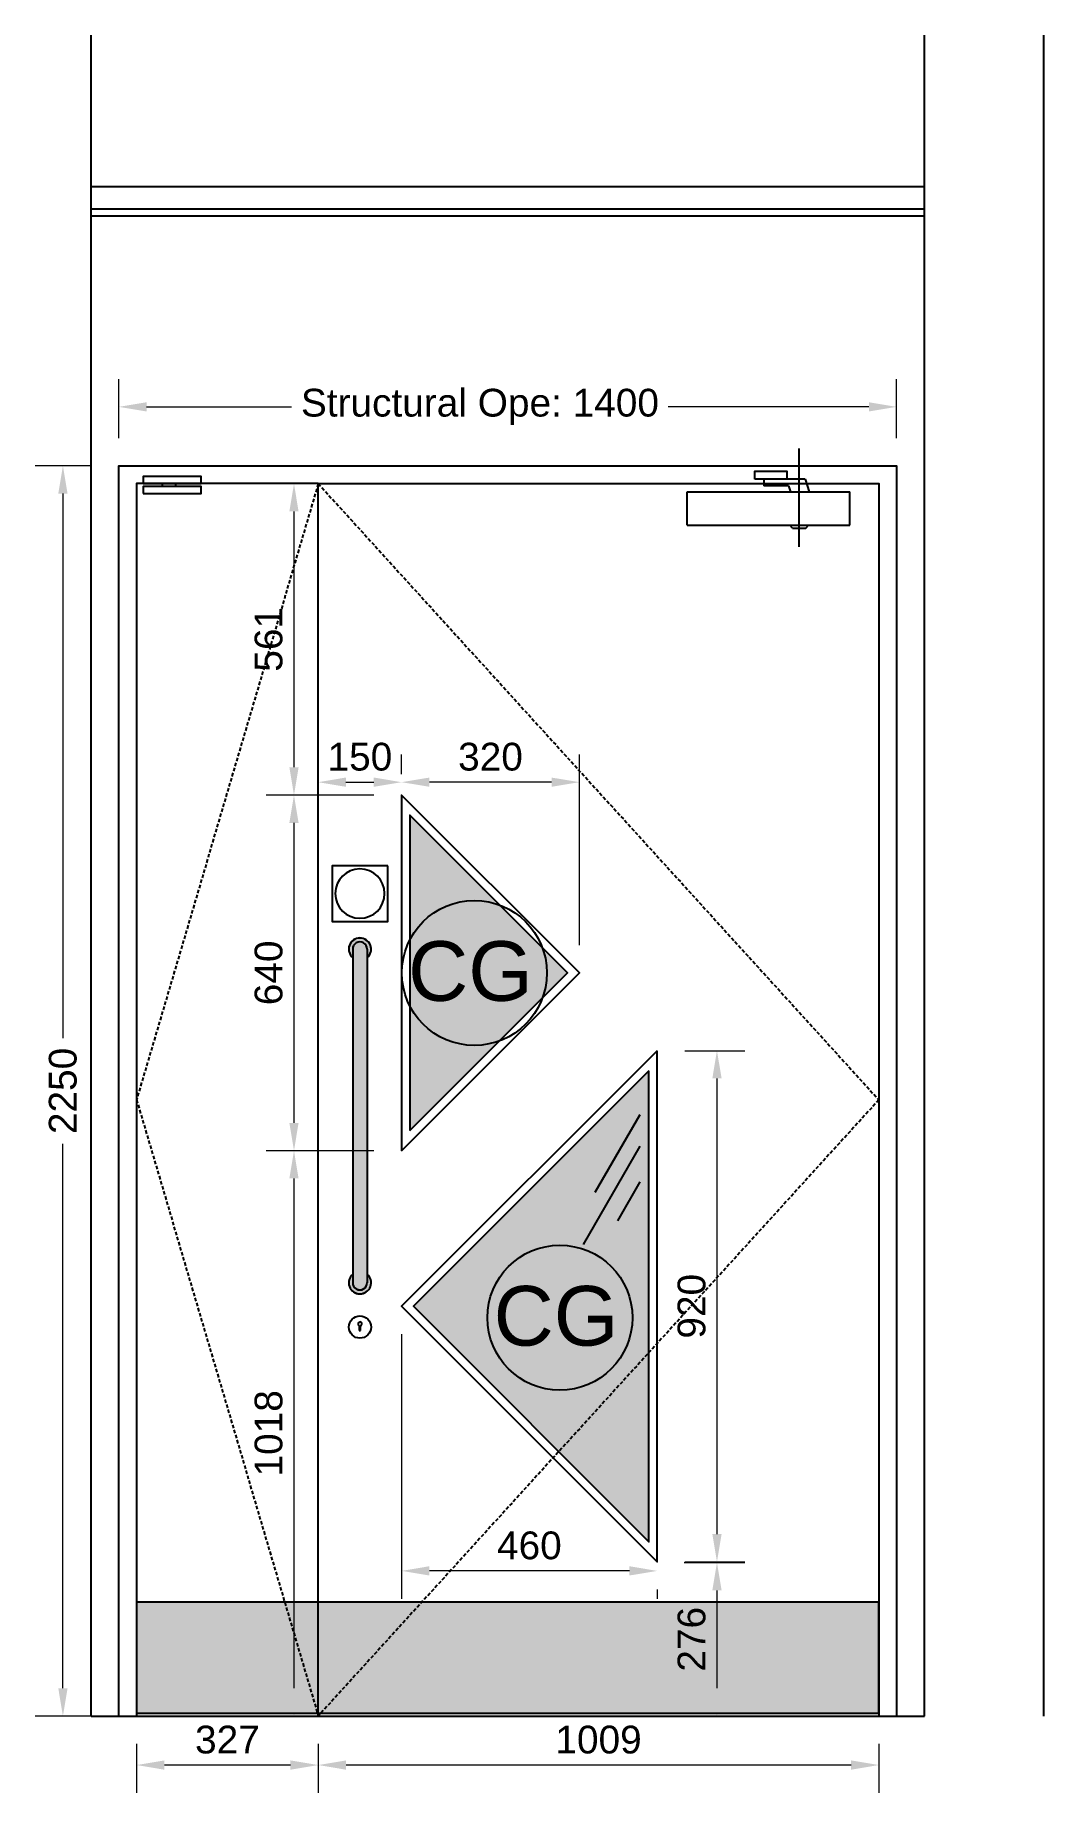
# Model space of a CAD drawing. Header units: inches. Extents: x -48459 to 205009, y 10398 to 54474.
# Drawn here: x 95571 to 97387, y 24329 to 27493 of the extents above; entities that cross this region are included whole.
import ezdxf

# ---------------------------------------------------------------- set-up
doc = ezdxf.new("R2010")
doc.units = ezdxf.units.IN
doc.header["$MEASUREMENT"] = 0
doc.linetypes.add('14-08 - Household Unit Master X-ref$0$DASHED2', pattern=[9.525, 6.35, -3.175])
for name, color, linetype in [('AR- ROOM NAMES', 3, 'Continuous'), ('AR-DOOR-', 8, 'Continuous'), ('AR-DOOR-HATCH', 9, 'Continuous'), ('AR-ELEV4', 8, 'Continuous'), ('AR-TEXT-DOORS', 8, 'Continuous'), ('AR-WALL-EXLF-2', 2, 'Continuous'), ('MS-DIM', 8, 'Continuous'), ('QSS ELEVATION 2', 2, 'Continuous'), ('QSS ELEVATION 4', 8, 'Continuous')]:
    doc.layers.add(name, color=color, linetype=linetype)
doc.styles.add('Arial', font='arial.ttf')
doc.styles.add('MS_1.200_6.0mm', font='arial.ttf', dxfattribs={"height": 1200})
doc.dimstyles.new('MS_1.20_2.5mm', dxfattribs={"dimtxt": 50, "dimasz": 50, "dimexe": 50, "dimexo": 50, "dimgap": 20, "dimtad": 1, "dimtoh": 1, "dimdec": 0, "dimdsep": 46, "dimtxsty": 'Arial', "dimcen": 50, "dimclrd": 256, "dimclre": 256, "dimclrt": 4, "dimadec": 0, "dimazin": 0, "dimtfac": 1, "dimtdec": 0, "dimtix": 1, "dimtmove": 2, "dimatfit": 2, "dimfxl": 1, "dimlwd": 18, "dimlwe": 18, "dimarcsym": 0})

msp = doc.modelspace()

# ---------------------------------------------------------------- texts
at = {"layer": 'AR-TEXT-DOORS', "char_height": 107.35, "width": 502.397, "attachment_point": 3, "style": 'MS_1.200_6.0mm'}
for insert in [(96467.4, 25862.2), (96621.3, 25241.7)]:
    msp.add_mtext('CG', dxfattribs=dict(at, insert=insert))

# ---------------------------------------------------------------- blocks, each defined once
blk = doc.blocks.new('*D304')
at = {"layer": 'Defpoints', "color": 0, "transparency": 16777216}
for p in [(97121.8, 26823.9), (95721.8, 26717.7), (97121.8, 26717.7)]:
    blk.add_point(p, dxfattribs=at)
at = {"layer": 'MS-DIM', "lineweight": 18, "transparency": 16777216}
for p, q in [((95721.8, 26767.7), (95721.8, 26873.9)), ((97121.8, 26767.7), (97121.8, 26873.9)), ((95771.8, 26823.9), (96032.7, 26823.9)), ((97071.8, 26823.9), (96710.8, 26823.9))]:
    blk.add_line(p, q, dxfattribs=at)
at = {"layer": 'MS-DIM', "transparency": 16777216}
for points in [[(95771.8, 26832.2), (95771.8, 26815.6), (95721.8, 26823.9)], [(97071.8, 26832.2), (97071.8, 26815.6), (97121.8, 26823.9)]]:
    blk.add_solid(points, dxfattribs=at)
at = {"layer": 'MS-DIM', "color": 4, "transparency": 16777216, "insert": (96371.8, 26823.9), "char_height": 50, "attachment_point": 5, "style": 'Arial'}
blk.add_mtext('Structural Ope: 1400', dxfattribs=at)
blk = doc.blocks.new('*D305')
at = {"layer": 'Defpoints', "color": 0, "transparency": 16777216}
for p in [(95721.8, 26717.7), (95621.2, 24467.7), (95721.8, 24467.7)]:
    blk.add_point(p, dxfattribs=at)
at = {"layer": 'MS-DIM', "lineweight": 18, "transparency": 16777216}
for p, q in [((95671.8, 26717.7), (95571.2, 26717.7)), ((95621.2, 26667.7), (95621.2, 25687.7)), ((95621.2, 24517.7), (95621.2, 25497.7)), ((95671.8, 24467.7), (95571.2, 24467.7))]:
    blk.add_line(p, q, dxfattribs=at)
at = {"layer": 'MS-DIM', "transparency": 16777216}
for points in [[(95612.9, 26667.7), (95629.6, 26667.7), (95621.2, 26717.7)], [(95612.9, 24517.7), (95629.6, 24517.7), (95621.2, 24467.7)]]:
    blk.add_solid(points, dxfattribs=at)
at = {"layer": 'MS-DIM', "color": 4, "transparency": 16777216, "insert": (95621.2, 25592.7), "char_height": 50, "attachment_point": 5, "rotation": 90, "style": 'Arial'}
blk.add_mtext('2250', dxfattribs=at)
blk = doc.blocks.new('*D307')
at = {"layer": 'Defpoints', "color": 0, "transparency": 16777216}
for p in [(96230.7, 26148.4), (96080.7, 26112.9), (96230.7, 26112.9)]:
    blk.add_point(p, dxfattribs=at)
at = {"layer": 'MS-DIM', "lineweight": 18, "transparency": 16777216}
for p, q in [((96080.7, 26162.9), (96080.7, 26198.4)), ((96230.7, 26162.9), (96230.7, 26198.4)), ((96130.7, 26148.4), (96180.7, 26148.4))]:
    blk.add_line(p, q, dxfattribs=at)
at = {"layer": 'MS-DIM', "transparency": 16777216}
for points in [[(96130.7, 26156.8), (96130.7, 26140.1), (96080.7, 26148.4)], [(96180.7, 26156.8), (96180.7, 26140.1), (96230.7, 26148.4)]]:
    blk.add_solid(points, dxfattribs=at)
at = {"layer": 'MS-DIM', "color": 4, "transparency": 16777216, "insert": (96155.7, 26194), "char_height": 50, "attachment_point": 5, "style": 'Arial'}
blk.add_mtext('150', dxfattribs=at)
blk = doc.blocks.new('*D308')
at = {"layer": 'Defpoints', "color": 0, "transparency": 16777216}
for p in [(96689.4, 24743.9), (96689.4, 24467.7), (96798.4, 24467.7)]:
    blk.add_point(p, dxfattribs=at)
at = {"layer": 'MS-DIM', "lineweight": 18, "transparency": 16777216}
for p, q in [((96739.4, 24743.9), (96848.4, 24743.9)), ((96798.4, 24693.9), (96798.4, 24517.7)), ((96739.4, 24467.7), (96848.4, 24467.7))]:
    blk.add_line(p, q, dxfattribs=at)
at = {"layer": 'MS-DIM', "transparency": 16777216}
for points in [[(96790.1, 24693.9), (96806.8, 24693.9), (96798.4, 24743.9)], [(96790.1, 24517.7), (96806.8, 24517.7), (96798.4, 24467.7)]]:
    blk.add_solid(points, dxfattribs=at)
at = {"layer": 'MS-DIM', "color": 4, "transparency": 16777216, "insert": (96752.9, 24605.8), "char_height": 50, "attachment_point": 5, "rotation": 90, "style": 'Arial'}
blk.add_mtext('276', dxfattribs=at)
blk = doc.blocks.new('*D309')
at = {"layer": 'Defpoints', "color": 0, "transparency": 16777216}
for p in [(96080.8, 24467.7), (97089.8, 24467.7), (96080.8, 24379.5)]:
    blk.add_point(p, dxfattribs=at)
at = {"layer": 'MS-DIM', "lineweight": 18, "transparency": 16777216}
for p, q in [((96080.8, 24417.7), (96080.8, 24329.5)), ((97089.8, 24417.7), (97089.8, 24329.5)), ((97039.8, 24379.5), (96130.8, 24379.5))]:
    blk.add_line(p, q, dxfattribs=at)
at = {"layer": 'MS-DIM', "transparency": 16777216}
for points in [[(96130.8, 24387.8), (96130.8, 24371.1), (96080.8, 24379.5)], [(97039.8, 24387.8), (97039.8, 24371.1), (97089.8, 24379.5)]]:
    blk.add_solid(points, dxfattribs=at)
at = {"layer": 'MS-DIM', "color": 4, "transparency": 16777216, "insert": (96585.3, 24425), "char_height": 50, "attachment_point": 5, "style": 'Arial'}
blk.add_mtext('1009', dxfattribs=at)
blk = doc.blocks.new('*D310')
at = {"layer": 'Defpoints', "color": 0, "transparency": 16777216}
for p in [(95753.8, 24467.7), (96080.8, 24467.7), (95753.8, 24379.5)]:
    blk.add_point(p, dxfattribs=at)
at = {"layer": 'MS-DIM', "lineweight": 18, "transparency": 16777216}
for p, q in [((95753.8, 24417.7), (95753.8, 24329.5)), ((96080.8, 24417.7), (96080.8, 24329.5)), ((96030.8, 24379.5), (95803.8, 24379.5))]:
    blk.add_line(p, q, dxfattribs=at)
at = {"layer": 'MS-DIM', "transparency": 16777216}
for points in [[(95803.8, 24387.8), (95803.8, 24371.1), (95753.8, 24379.5)], [(96030.8, 24387.8), (96030.8, 24371.1), (96080.8, 24379.5)]]:
    blk.add_solid(points, dxfattribs=at)
at = {"layer": 'MS-DIM', "color": 4, "transparency": 16777216, "insert": (95917.3, 24425), "char_height": 50, "attachment_point": 5, "style": 'Arial'}
blk.add_mtext('327', dxfattribs=at)
blk = doc.blocks.new('*D311')
at = {"layer": 'Defpoints', "color": 0, "transparency": 16777216}
for p in [(96690.8, 25665.2), (96690.8, 24745.2), (96798.4, 24745.2)]:
    blk.add_point(p, dxfattribs=at)
at = {"layer": 'MS-DIM', "lineweight": 18, "transparency": 16777216}
for p, q in [((96740.8, 25665.2), (96848.4, 25665.2)), ((96798.4, 25615.2), (96798.4, 24795.2)), ((96740.8, 24745.2), (96848.4, 24745.2))]:
    blk.add_line(p, q, dxfattribs=at)
at = {"layer": 'MS-DIM', "transparency": 16777216}
for points in [[(96790.1, 25615.2), (96806.8, 25615.2), (96798.4, 25665.2)], [(96790.1, 24795.2), (96806.8, 24795.2), (96798.4, 24745.2)]]:
    blk.add_solid(points, dxfattribs=at)
at = {"layer": 'MS-DIM', "color": 4, "transparency": 16777216, "insert": (96752.9, 25205.2), "char_height": 50, "attachment_point": 5, "rotation": 90, "style": 'Arial'}
blk.add_mtext('920', dxfattribs=at)
blk = doc.blocks.new('*D312')
at = {"layer": 'Defpoints', "color": 0, "transparency": 16777216}
for p in [(96230.8, 26125.2), (96037.1, 25485.2), (96230.8, 25485.2)]:
    blk.add_point(p, dxfattribs=at)
at = {"layer": 'MS-DIM', "lineweight": 18, "transparency": 16777216}
for p, q in [((96180.8, 26125.2), (95987.1, 26125.2)), ((96037.1, 26075.2), (96037.1, 25535.2)), ((96180.8, 25485.2), (95987.1, 25485.2))]:
    blk.add_line(p, q, dxfattribs=at)
at = {"layer": 'MS-DIM', "transparency": 16777216}
for points in [[(96028.8, 26075.2), (96045.4, 26075.2), (96037.1, 26125.2)], [(96028.8, 25535.2), (96045.4, 25535.2), (96037.1, 25485.2)]]:
    blk.add_solid(points, dxfattribs=at)
at = {"layer": 'MS-DIM', "color": 4, "transparency": 16777216, "insert": (95991.6, 25805.2), "char_height": 50, "attachment_point": 5, "rotation": 90, "style": 'Arial'}
blk.add_mtext('640', dxfattribs=at)
blk = doc.blocks.new('*D313')
at = {"layer": 'Defpoints', "color": 0, "transparency": 16777216}
for p in [(96230.8, 26685.7), (96037.1, 26125.2), (96230.8, 26125.2)]:
    blk.add_point(p, dxfattribs=at)
at = {"layer": 'MS-DIM', "lineweight": 18, "transparency": 16777216}
for p, q in [((96180.8, 26685.7), (95987.1, 26685.7)), ((96037.1, 26635.7), (96037.1, 26175.2)), ((96180.8, 26125.2), (95987.1, 26125.2))]:
    blk.add_line(p, q, dxfattribs=at)
at = {"layer": 'MS-DIM', "transparency": 16777216}
for points in [[(96028.8, 26635.7), (96045.4, 26635.7), (96037.1, 26685.7)], [(96028.8, 26175.2), (96045.4, 26175.2), (96037.1, 26125.2)]]:
    blk.add_solid(points, dxfattribs=at)
at = {"layer": 'MS-DIM', "color": 4, "transparency": 16777216, "insert": (95991.6, 26405.5), "char_height": 50, "attachment_point": 5, "rotation": 90, "style": 'Arial'}
blk.add_mtext('561', dxfattribs=at)
blk = doc.blocks.new('*D314')
at = {"layer": 'Defpoints', "color": 0, "transparency": 16777216}
for p in [(96230.8, 26148.4), (96230.8, 26125.2), (96550.8, 25805.2)]:
    blk.add_point(p, dxfattribs=at)
at = {"layer": 'MS-DIM', "lineweight": 18, "transparency": 16777216}
for p, q in [((96230.8, 26175.2), (96230.8, 26198.4)), ((96550.8, 25855.2), (96550.8, 26198.4)), ((96500.8, 26148.4), (96280.8, 26148.4))]:
    blk.add_line(p, q, dxfattribs=at)
at = {"layer": 'MS-DIM', "transparency": 16777216}
for points in [[(96280.8, 26156.7), (96280.8, 26140.1), (96230.8, 26148.4)], [(96500.8, 26156.7), (96500.8, 26140.1), (96550.8, 26148.4)]]:
    blk.add_solid(points, dxfattribs=at)
at = {"layer": 'MS-DIM', "color": 4, "transparency": 16777216, "insert": (96390.8, 26194), "char_height": 50, "attachment_point": 5, "style": 'Arial'}
blk.add_mtext('320', dxfattribs=at)
blk = doc.blocks.new('*D315')
at = {"layer": 'Defpoints', "color": 0, "transparency": 16777216}
for p in [(96230.8, 25205.2), (96690.8, 24745.2), (96230.8, 24728.9)]:
    blk.add_point(p, dxfattribs=at)
at = {"layer": 'MS-DIM', "lineweight": 18, "transparency": 16777216}
for p, q in [((96230.8, 25155.2), (96230.8, 24678.9)), ((96640.8, 24728.9), (96280.8, 24728.9)), ((96690.8, 24695.2), (96690.8, 24678.9))]:
    blk.add_line(p, q, dxfattribs=at)
at = {"layer": 'MS-DIM', "transparency": 16777216}
for points in [[(96280.8, 24737.3), (96280.8, 24720.6), (96230.8, 24728.9)], [(96640.8, 24737.3), (96640.8, 24720.6), (96690.8, 24728.9)]]:
    blk.add_solid(points, dxfattribs=at)
at = {"layer": 'MS-DIM', "color": 4, "transparency": 16777216, "insert": (96460.8, 24774.5), "char_height": 50, "attachment_point": 5, "style": 'Arial'}
blk.add_mtext('460', dxfattribs=at)
blk = doc.blocks.new('*D316')
at = {"layer": 'Defpoints', "color": 0, "transparency": 16777216}
for p in [(96230.8, 25485.2), (96037.1, 24467.7), (96230.8, 24467.7)]:
    blk.add_point(p, dxfattribs=at)
at = {"layer": 'MS-DIM', "lineweight": 18, "transparency": 16777216}
for p, q in [((96180.8, 25485.2), (95987.1, 25485.2)), ((96037.1, 25435.2), (96037.1, 24517.7)), ((96180.8, 24467.7), (95987.1, 24467.7))]:
    blk.add_line(p, q, dxfattribs=at)
at = {"layer": 'MS-DIM', "transparency": 16777216}
for points in [[(96028.8, 25435.2), (96045.4, 25435.2), (96037.1, 25485.2)], [(96028.8, 24517.7), (96045.4, 24517.7), (96037.1, 24467.7)]]:
    blk.add_solid(points, dxfattribs=at)
at = {"layer": 'MS-DIM', "color": 4, "transparency": 16777216, "insert": (95991.6, 24976.5), "char_height": 50, "attachment_point": 5, "rotation": 90, "style": 'Arial'}
blk.add_mtext('1018', dxfattribs=at)
blk = doc.blocks.new('A$C71843C44')
at = {"layer": 'AR-DOOR-HATCH'}
blk.add_lwpolyline([(0, 100), (100, 100), (100, 0), (0, 0)], close=True, dxfattribs=at)
blk.add_circle((50, 50), 44.4, dxfattribs=at)
blk = doc.blocks.new('A$C10D97DF4')
at = {"layer": 'AR-DOOR-'}
for p, q in [((7.1, 620.4), (7.1, 19.9)), ((33.1, 620.4), (33.1, 19.9))]:
    blk.add_line(p, q, dxfattribs=at)
for centre, radius, start, end in [((20.1, 620.3), 20.1, 310.35, 229.65), ((20.1, 620.3), 13, 359.4908, 180.5092), ((20.1, 20.1), 20.1, 130.35, 49.65), ((20.1, 20.1), 13, 179.4908, 0.5092)]:
    blk.add_arc(centre, radius, start, end, dxfattribs=at)

# ---------------------------------------------------------------- dimensions: what is measured, and where the dimension line sits
at = {"layer": 'MS-DIM'}
dim = msp.add_linear_dim(base=(97121.8, 26823.9), p1=(95721.8, 26717.7), p2=(97121.8, 26717.7), text='Structural Ope: <>', dimstyle='MS_1.20_2.5mm', dxfattribs=at)
dim.commit()
dim.dimension.update_dxf_attribs({"geometry": '*D304', "text_midpoint": (96371.8, 26823.9), "dimtype": 160})
dim = msp.add_linear_dim(base=(95621.2, 24467.7), p1=(95721.8, 26717.7), p2=(95721.8, 24467.7), angle=90, dimstyle='MS_1.20_2.5mm', dxfattribs=at)
dim.commit()
dim.dimension.update_dxf_attribs({"geometry": '*D305', "text_midpoint": (95621.2, 25592.7), "dimtype": 160, "text_rotation": 90})
for base, p1, p2, picture, middle in [((96037.0835784, 26125.2337041), (96230.7633961, 26685.7337042), (96230.7633961, 26125.2337041), '*D313', (95991.554929, 26405.4837041)), ((96037.1, 25485.2), (96230.8, 26125.2), (96230.8, 25485.2), '*D312', (95991.6, 25805.2)), ((96798.4, 24745.2), (96690.8, 25665.2), (96690.8, 24745.2), '*D311', (96752.9, 25205.2)), ((96037.0835784, 24467.7337041), (96230.7633961, 25485.2337041), (96230.7633961, 24467.7337041), '*D316', (95991.554929, 24976.4837041)), ((96798.4, 24467.7), (96689.4, 24743.9), (96689.4, 24467.7), '*D308', (96752.9, 24605.8))]:
    dim = msp.add_linear_dim(base=base, p1=p1, p2=p2, angle=90, dimstyle='MS_1.20_2.5mm', dxfattribs=at)
    dim.commit()
    dim.dimension.update_dxf_attribs({"geometry": picture, "text_midpoint": middle})
for base, p1, p2, picture, middle in [((96230.7, 26148.4), (96080.7, 26112.9), (96230.7, 26112.9), '*D307', (96155.7, 26194)), ((96230.8, 26148.4), (96550.8, 25805.2), (96230.8, 26125.2), '*D314', (96390.8, 26194)), ((96230.8, 24728.9), (96690.8, 24745.2), (96230.8, 25205.2), '*D315', (96460.8, 24774.5)), ((95753.8, 24379.5), (96080.8, 24467.7), (95753.8, 24467.7), '*D310', (95917.3, 24425)), ((96080.8, 24379.5), (97089.8, 24467.7), (96080.8, 24467.7), '*D309', (96585.3, 24425))]:
    dim = msp.add_linear_dim(base=base, p1=p1, p2=p2, dimstyle='MS_1.20_2.5mm', dxfattribs=at)
    dim.commit()
    dim.dimension.update_dxf_attribs({"geometry": picture, "text_midpoint": middle})

# ---------------------------------------------------------------- hatches: boundary and pattern name
at = {"layer": 'AR-DOOR-HATCH'}
h = msp.add_hatch(color=254, dxfattribs=at)
h.paths.add_polyline_path([(96675.8, 25629), (96252, 25205.2), (96675.8, 24781.4)])
h.paths.add_polyline_path([(96245.8, 25521.4), (96529.6, 25805.2), (96245.8, 26089)])
for points in [[(96142.8, 25832.5), (96142.8, 25847.7, -1), (96168.8, 25848), (96168.8, 25832.5, 2.721582)], [(96168.8, 25247.5, -1), (96142.8, 25247.7), (96142.8, 25848, -1), (96168.8, 25847.7)], [(96142.8, 25247.5), (96142.8, 25262.9, 2.721582), (96168.8, 25262.9), (96168.8, 25247.7, -1)], [(97089.8, 24672.7), (95753.8, 24672.7), (95753.8, 24472.7), (97089.8, 24472.7)]]:
    msp.add_hatch(color=252, dxfattribs=at).paths.add_polyline_path(points)

# ---------------------------------------------------------------- linework, layer by layer
at = {"linetype": '14-08 - Household Unit Master X-ref$0$DASHED2'}
for points in [[(96080.8, 26685.7), (95753.8, 25576.7), (96080.8, 24467.7)], [(96080.8, 26685.7), (97089.8, 25576.7), (96080.8, 24467.7)]]:
    msp.add_lwpolyline(points, dxfattribs=at)
at = {"layer": 'AR- ROOM NAMES', "linetype": 'Continuous', "ltscale": 10}
msp.add_line((95671.8, 24467.7), (97171.8, 24467.7), dxfattribs=at)
at = {"layer": 'AR-DOOR-'}
for p, q in [((96946.3, 26571.9), (96946.3, 26749)), ((95800.3, 26680.7), (95800.3, 26685.7)), ((95824.3, 26680.7), (95824.3, 26685.7)), ((96744.8, 26610.7), (96744.8, 26670.7)), ((96744.8, 26670.7), (97037.8, 26670.7)), ((96957.2, 26693.6), (96866.3, 26693.6)), ((96882.9, 26693.6), (96882.9, 26681.9)), ((96927.3, 26681.9), (96882.9, 26681.9)), ((96927.3, 26681.9), (96930.9, 26670.7)), ((96957.2, 26693.6), (96964.6, 26670.7)), ((97037.8, 26610.7), (97037.8, 26670.7)), ((96744.8, 26610.7), (97037.8, 26610.7)), ((96934.3, 26605.7), (96929.5, 26610.7)), ((96934.3, 26605.7), (96958.3, 26605.7)), ((96958.3, 26605.7), (96963.1, 26610.7)), ((96142.8, 25848), (96142.8, 25247.5)), ((96168.8, 25848), (96168.8, 25247.5))]:
    msp.add_line(p, q, dxfattribs=at)
msp.add_lwpolyline([(96866.3, 26693.6), (96866.3, 26708.2), (96924.3, 26708.2), (96924.3, 26693.6)], dxfattribs=at)
for points in [[(95765.6, 26685.7), (95870.2, 26685.7), (95870.2, 26698.6), (95765.6, 26698.6)], [(95765.6, 26667.9), (95870.2, 26667.9), (95870.2, 26680.7), (95765.6, 26680.7)]]:
    msp.add_lwpolyline(points, close=True, dxfattribs=at)
for centre, start, end in [((96155.8, 25847.8), 310.35, 229.65), ((96155.8, 25247.6), 130.35, 49.65)]:
    msp.add_arc(centre, 20.1, start, end, dxfattribs=at)
at = {"layer": 'AR-DOOR-HATCH', "color": 252}
msp.add_line((96142.8, 25848), (96142.8, 25247.5), dxfattribs=at)
at = {"layer": 'AR-DOOR-HATCH'}
msp.add_lwpolyline([(97089.8, 24672.7), (95753.8, 24672.7), (95753.8, 24472.7), (97089.8, 24472.7)], close=True, dxfattribs=at)
at = {"layer": 'AR-DOOR-HATCH', "color": 252}
for centre, start, end in [((96155.8, 25847.8), 359.4908, 180.5092), ((96155.8, 25247.6), 179.4908, 0.5092)]:
    msp.add_arc(centre, 13, start, end, dxfattribs=at)
at = {"layer": 'AR-TEXT-DOORS'}
for centre in [(96361.8, 25805.1), (96515.7, 25184.6)]:
    msp.add_circle(centre, 130.5, dxfattribs=at)
at = {"layer": 'AR-WALL-EXLF-2'}
for points in [[(95671.8, 24467.7), (95671.8, 27492.9)], [(97171.8, 24467.7), (97171.8, 27492.9)], [(97386.8, 24467.7), (97386.8, 27492.9)]]:
    msp.add_lwpolyline(points, dxfattribs=at)
at = {"layer": 'QSS ELEVATION 2', "color": 4}
for p, q in [((95671.8, 27180.2), (97171.8, 27180.2)), ((95671.8, 27167.7), (97171.8, 27167.7))]:
    msp.add_line(p, q, dxfattribs=at)
msp.add_lwpolyline([(95721.8, 24467.7), (95721.8, 26717.7), (97121.8, 26717.7), (97121.8, 24467.7)], dxfattribs=at)
for points in [[(96230.8, 25485.2), (96550.8, 25805.2), (96230.8, 26125.2)], [(96690.8, 25665.2), (96230.8, 25205.2), (96690.8, 24745.2)]]:
    msp.add_lwpolyline(points, close=True, dxfattribs=at)
at = {"layer": 'QSS ELEVATION 4'}
for p, q in [((95671.8, 27220.2), (97171.8, 27220.2)), ((96659.7, 25550), (96578.8, 25410)), ((96659.7, 25493.3), (96557.4, 25316.2)), ((96659.7, 25429), (96619.2, 25358.9)), ((96154.6, 25170.2), (96154.6, 25161.3)), ((96154.6, 25161.3), (96156.9, 25161.3)), ((96156.9, 25161.3), (96156.9, 25170.2))]:
    msp.add_line(p, q, dxfattribs=at)
for points in [[(96080.8, 26685.7), (95753.8, 26685.7), (95753.8, 24467.7)], [(96080.8, 24467.7), (96080.8, 26685.7), (97089.8, 26685.7), (97089.8, 24467.7)]]:
    msp.add_lwpolyline(points, dxfattribs=at)
for points in [[(96245.8, 25521.4), (96529.6, 25805.2), (96245.8, 26089)], [(96675.8, 25629), (96252, 25205.2), (96675.8, 24781.4)]]:
    msp.add_lwpolyline(points, close=True, dxfattribs=at)
msp.add_circle((96155.8, 25167.7), 20, dxfattribs=at)
msp.add_arc((96155.8, 25173.5), 3.5, 289.2294, 250.7706, dxfattribs=at)

# ---------------------------------------------------------------- block references
at = {"layer": 'AR-DOOR-HATCH'}
msp.add_blockref('A$C10D97DF4', (96135.7, 25227.6), dxfattribs=at)
at = {"layer": 'AR-ELEV4', "xscale": -1}
msp.add_blockref('A$C71843C44', (96205.8, 25897.9), dxfattribs=at)

msp.set_redraw_order([(e.dxf.handle, doc.entitydb.next_handle()) for e in msp.query("TEXT MTEXT ATTDEF DIMENSION ARC_DIMENSION")])  # texts and dimensions are drawn at this point

doc.saveas('drawing.dxf')
